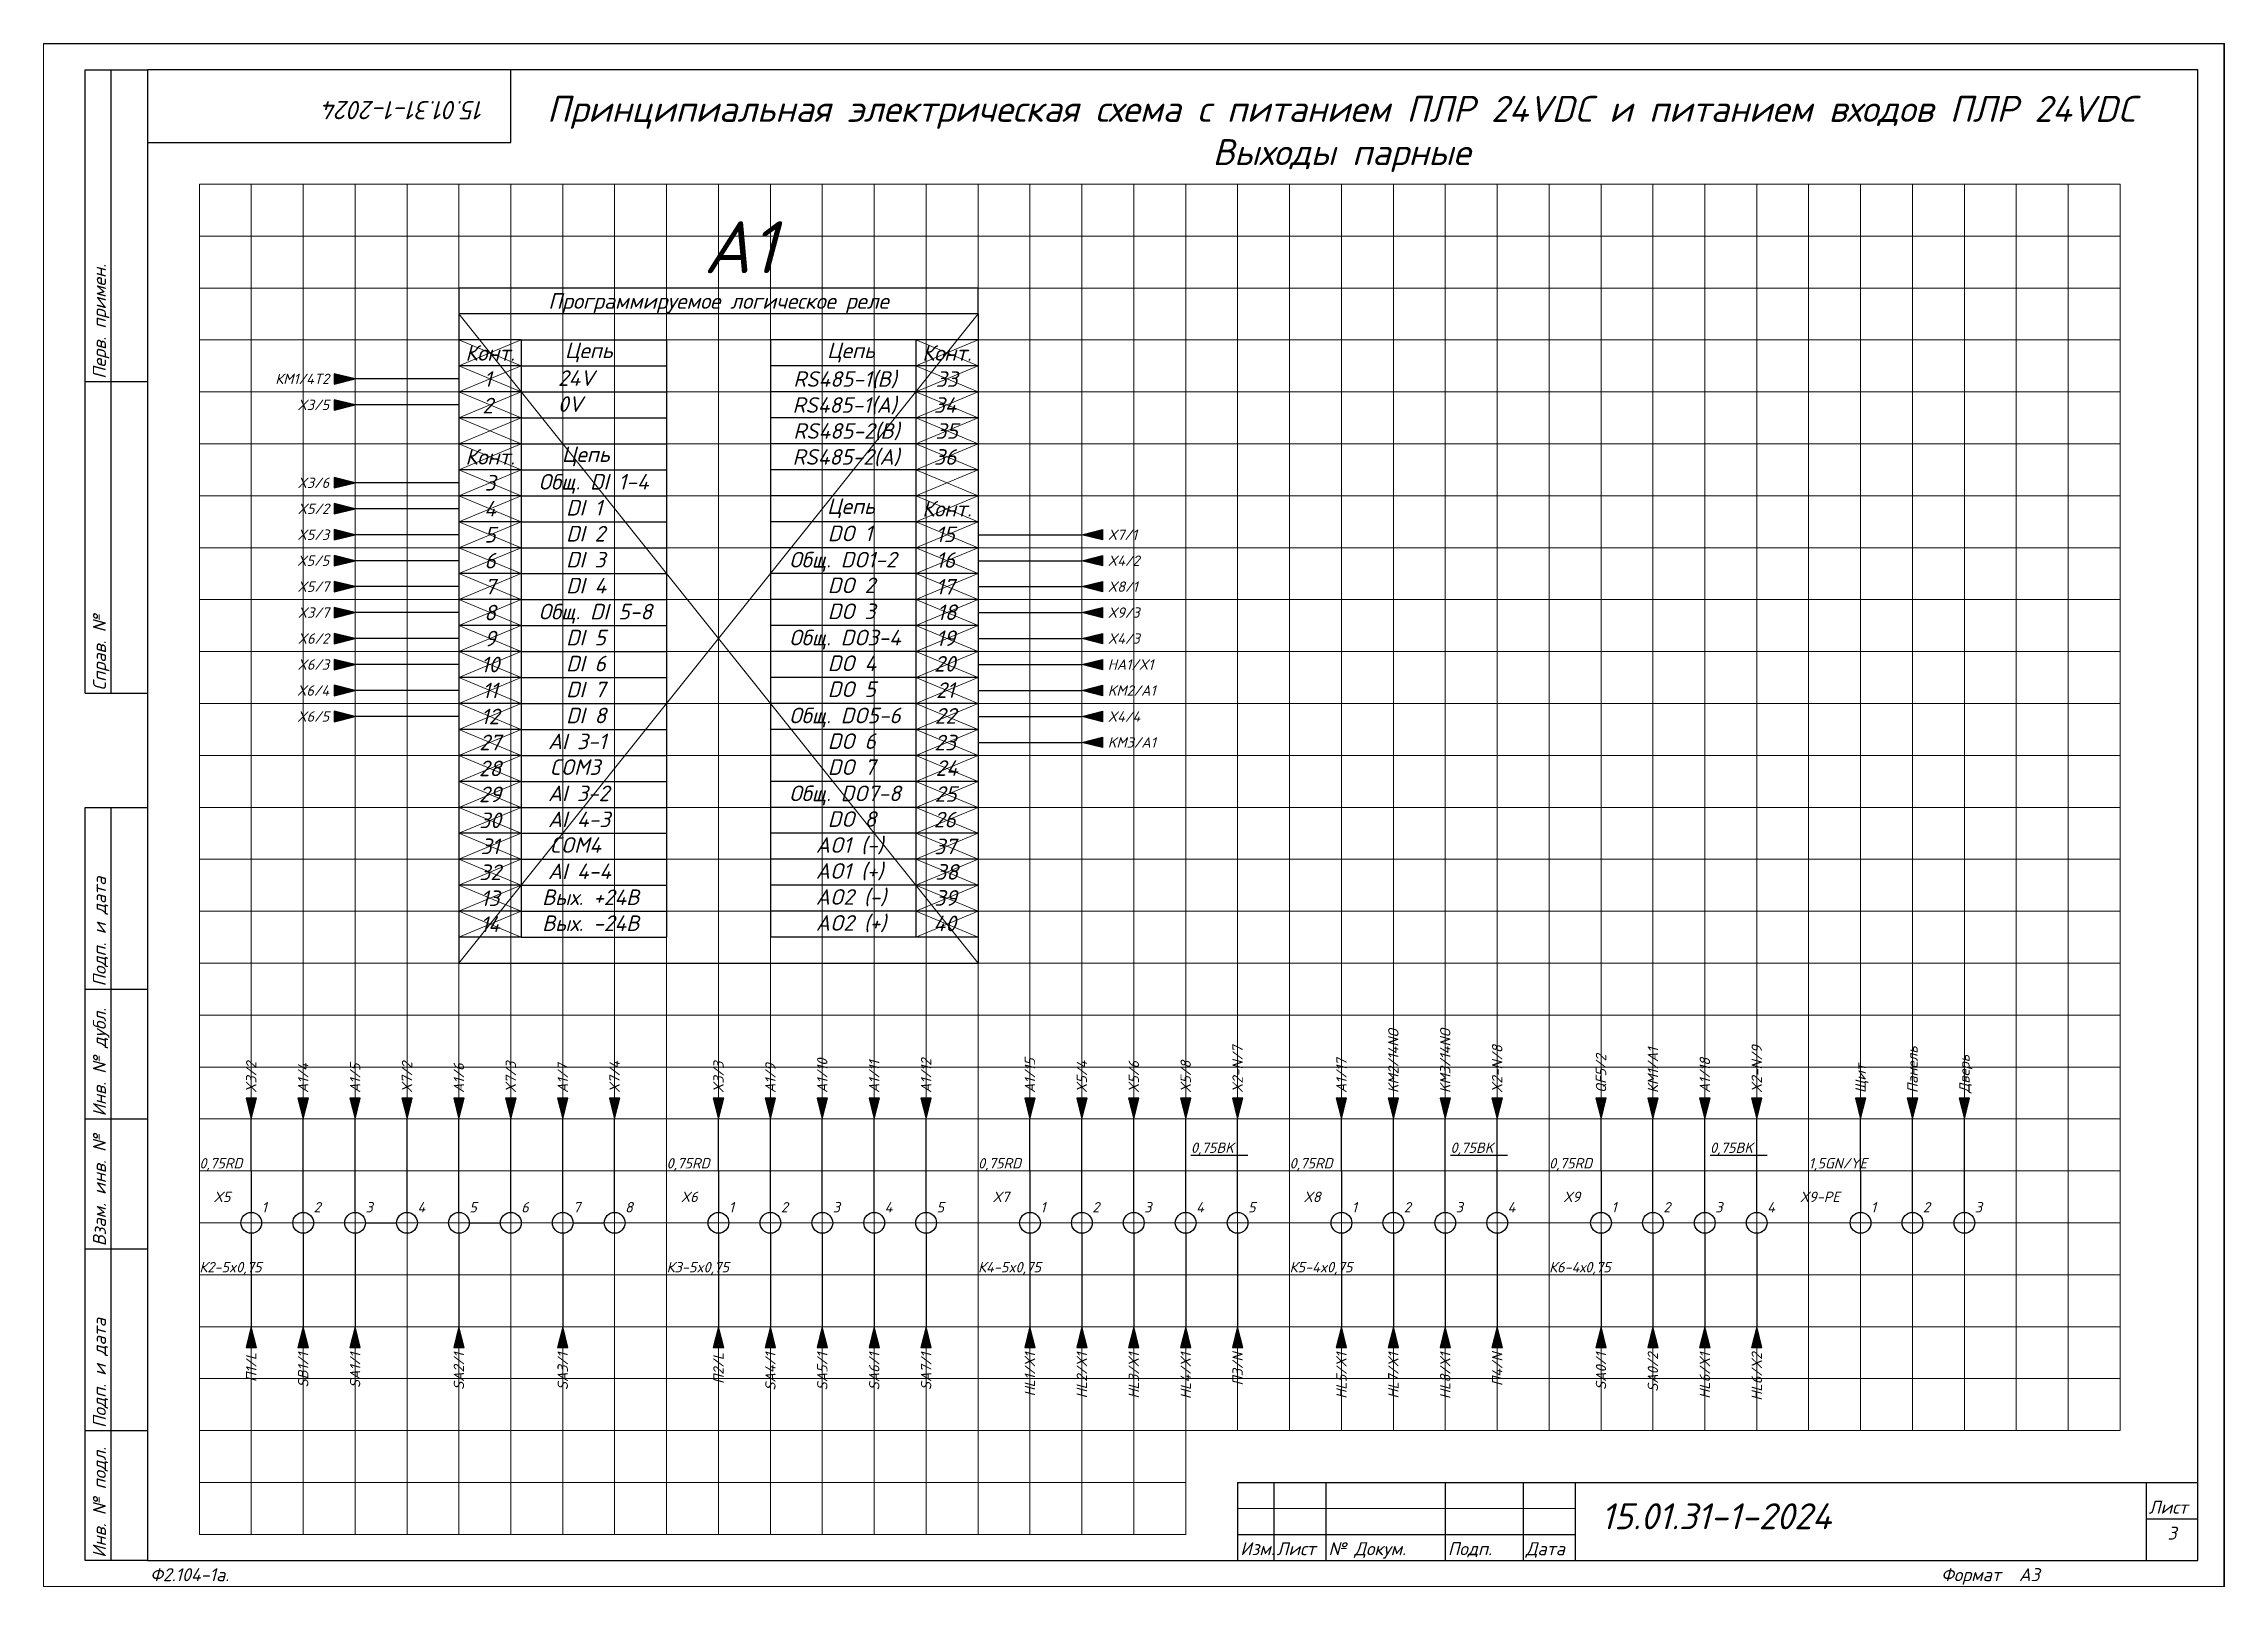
# Paper-space layout 'Эл3 (2)' of a CAD drawing. Header units: millimetres. Extents: x 0 to 420, y 0 to 297.
# The model-space entities are those that its viewports show. They can reach past a viewport. Long polylines and large blocks are cut down to what shows.
import ezdxf
from ezdxf.enums import TextEntityAlignment as Align

# ---------------------------------------------------------------- set-up
doc = ezdxf.new("R2010")
doc.units = ezdxf.units.MM
for name, color, linetype, lineweight in [('4', 4, 'Continuous', 15), ('Основная', 7, 'Continuous', 30), ('Тонкая для кабелей', 7, 'Continuous', 15)]:
    doc.layers.add(name, color=color, linetype=linetype, lineweight=lineweight)
doc.layers.add('Привязки', color=2, linetype='Continuous', lineweight=0, plot=False, transparency=0.8)
doc.layers.add('рамка', color=253, linetype='Continuous', lineweight=5, transparency=0.8)
doc.styles.add('текст', font='isocpeui.ttf')

psp = doc.layouts.new('Эл3 (2)')

msp = doc.modelspace()

# ---------------------------------------------------------------- texts
at = {"layer": 'Основная', "style": 'текст'}
for s, p in [('Конт.', (9346, 537.5)), ('Конт.', (9434, 537.5)), ('1', (9345.54847, 532.4887)), ('33', (9433.95783, 532.46551)), ('2', (9345.53427, 527.36458)), ('34', (9433.66161, 527.47244)), ('35', (9433.95783, 522.46551)), ('Конт.', (9346, 517.5)), ('36', (9433.66161, 517.47244)), ('3', (9346, 512.5)), ('4', (9346, 507.5)), ('Конт.', (9434, 507.5)), ('5', (9346, 502.5)), ('15', (9433.68645, 502.56927)), ('6', (9346, 497.5)), ('16', (9433.72003, 497.62104)), ('7', (9346, 492.5)), ('17', (9433.66523, 492.47244)), ('8', (9346, 487.5)), ('18', (9433.96145, 487.56927)), ('9', (9346, 482.5)), ('19', (9433.76145, 482.56927)), ('10', (9346, 477.5)), ('20', (9433.58801, 477.64161)), ('11', (9346, 472.5)), ('21', (9433.68645, 472.56927)), ('12', (9346, 467.5)), ('22', (9433.72003, 467.62104)), ('27', (9346, 462.5)), ('23', (9433.66523, 462.47244)), ('28', (9346, 457.5)), ('24', (9433.96145, 457.56927)), ('29', (9346, 452.5)), ('25', (9433.76145, 452.56927)), ('30', (9346, 447.5)), ('26', (9433.58801, 447.64161)), ('31', (9346, 442.5)), ('37', (9433.66523, 442.47244)), ('32', (9346, 437.5)), ('38', (9433.96145, 437.56927)), ('13', (9346, 432.5)), ('39', (9433.76145, 432.56927)), ('14', (9346, 427.5)), ('40', (9433.58801, 427.64161))]:
    msp.add_text(s, height=3, dxfattribs=at).set_placement(p, align=Align.MIDDLE_CENTER)
for s, p in [('Цепь', (9360.41481, 536.5)), ('Цепь', (9410.91878, 536.5)), ('24V', (9359.0625, 531.15317)), ('RS485-1(B)', (9404.41098, 530.97795)), ('0V', (9359.0625, 526.15317)), ('RS485-1(A)', (9404.26098, 525.97795)), ('RS485-2(B)', (9404.41098, 520.97795)), ('Цепь', (9359.82518, 516.5)), ('RS485-2(A)', (9404.26098, 515.97795)), ('Общ. DI 1-4', (9355.3665, 511.19201)), ('DI 1', (9360.64471, 506.19201)), ('Цепь', (9410.91878, 506.5)), ('DI 2', (9360.64471, 501.19201)), ('DO 1', (9411.04294, 501.25)), ('DI 3', (9360.64471, 496.19201)), ('Общ. DO1-2', (9403.6427, 496.19201)), ('DI 4', (9360.64471, 491.19201)), ('DO 2', (9411.04294, 491.25)), ('Общ. DI 5-8', (9355.3665, 486.19201)), ('DO 3', (9411.04294, 486.25)), ('DI 5', (9360.64471, 481.19201)), ('Общ. DO3-4', (9403.6427, 481.19201)), ('DI 6', (9360.64471, 476.19201)), ('DO 4', (9411.04294, 476.25)), ('DI 7', (9360.64471, 471.19201)), ('DO 5', (9411.04294, 471.25)), ('DI 8', (9360.64471, 466.19201)), ('Общ. DO5-6', (9403.6427, 466.19201)), ('AI 3-1', (9357.1615, 461.19201)), ('DO 6', (9411.04294, 461.25)), ('COM3', (9357.45772, 456.25)), ('DO 7', (9411.04294, 456.25)), ('AI 3-2', (9357.1615, 451.19201)), ('Общ. DO7-8', (9403.6427, 451.19201)), ('AI 4-3', (9357.1615, 446.19201)), ('DO 8', (9411.04294, 446.25)), ('COM4', (9357.45772, 441.25)), ('AO1 (-)', (9408.74911, 441.25)), ('AI 4-4', (9357.1615, 436.19201)), ('AO1 (+)', (9408.74911, 436.25)), ('Вых. +24В', (9356.02027, 431.19201)), ('AO2 (-)', (9408.74911, 431.25)), ('Вых. -24В', (9356.02027, 426.19201)), ('AO2 (+)', (9408.74911, 426.25))]:
    msp.add_text(s, height=3, dxfattribs=at).set_placement(p)
for s, width, heights, insert, char_height, attachment_point in [('Принципиальная электрическая схема с питанием ПЛР 24VDC и питанием входов ПЛР 24VDC\\PВыходы парные', 333.9398066, [15.99579], (9510.0001, 586.99998), 5, 2), ('Программируемое логическое реле', 84.2365764, [0], (9390, 549), 3, 2), ('КМ1/4T2', 10, [0], (9315, 532.5), 2, 6), ('X3/5', 10, [0], (9315, 527.5), 2, 6), ('X3/6', 10, [0], (9315, 512.5), 2, 6), ('X5/2', 10, [0], (9315, 507.5), 2, 6), ('X5/3', 10, [0], (9315, 502.5), 2, 6), ('X7/1', 10, [0], (9465, 502.5), 2, 4), ('X5/5', 10, [0], (9315, 497.5), 2, 6), ('X4/2', 10, [0], (9465, 497.5), 2, 4), ('X5/7', 10, [0], (9315, 492.5), 2, 6), ('X8/1', 10, [0], (9465, 492.5), 2, 4), ('X3/7', 10, [0], (9315, 487.5), 2, 6), ('X9/3', 10, [0], (9465, 487.5), 2, 4), ('X6/2', 10, [0], (9315, 482.5), 2, 6), ('X4/3', 10, [0], (9465, 482.5), 2, 4), ('X6/3', 10, [0], (9315, 477.5), 2, 6), ('HA1/X1', 10, [0], (9465, 477.5), 2, 4), ('X6/4', 10, [0], (9315, 472.5), 2, 6), ('KM2/A1', 10, [0], (9465, 472.5), 2, 4), ('X6/5', 10, [0], (9315, 467.5), 2, 6), ('X4/4', 10, [0], (9465, 467.5), 2, 4), ('KM3/A1', 10, [0], (9465, 462.5), 2, 4), ('X5', 10, [0], (9296, 374), 2, 9), ('1', 3, [0], (9302, 372), 2, 7), ('2', 3, [0], (9312, 372), 2, 7), ('3', 3, [0], (9322, 372), 2, 7), ('4', 3, [0], (9332, 372), 2, 7), ('5', 3, [0], (9342, 372), 2, 7), ('6', 3, [0], (9352, 372), 2, 7), ('7', 3, [0], (9362, 372), 2, 7), ('8', 3, [0], (9372, 372), 2, 7), ('X6', 10, [0], (9386, 374), 2, 9), ('1', 3, [0], (9392, 372), 2, 7), ('2', 3, [0], (9402, 372), 2, 7), ('3', 3, [0], (9412, 372), 2, 7), ('4', 3, [0], (9422, 372), 2, 7), ('5', 3, [0], (9432, 372), 2, 7), ('X7', 10, [2.17659], (9446, 374), 2, 9), ('1', 3, [0], (9452, 372), 2, 7), ('2', 3, [0], (9462, 372), 2, 7), ('3', 3, [0], (9472, 372), 2, 7), ('4', 3, [0], (9482, 372), 2, 7), ('5', 3, [0], (9492, 372), 2, 7), ('X8', 10, [2.17654], (9506, 374), 2, 9), ('1', 3, [0], (9512, 372), 2, 7), ('2', 3, [0], (9522, 372), 2, 7), ('3', 3, [0], (9532, 372), 2, 7), ('4', 3, [0], (9542, 372), 2, 7), ('X9', 10, [0], (9556, 374), 2, 9), ('1', 3, [0], (9562, 372), 2, 7), ('2', 3, [0], (9572, 372), 2, 7), ('3', 3, [0], (9582, 372), 2, 7), ('4', 3, [0], (9592, 372), 2, 7), ('X9-PE', 10, [0], (9606, 374), 2, 9), ('1', 3, [0], (9612, 372), 2, 7), ('2', 3, [0], (9622, 372), 2, 7), ('3', 3, [0], (9632, 372), 2, 7)]:
    msp.add_mtext_dynamic_manual_height_columns(s, width=width, gutter_width=200, heights=heights, dxfattribs=dict(at, insert=insert, char_height=char_height, attachment_point=attachment_point))
at = {"layer": 'Основная', "insert": (9394.13512, 557.85509), "char_height": 10, "width": 15.4855599, "attachment_point": 5, "style": 'текст'}
msp.add_mtext('А1', dxfattribs=at)
at = {"layer": 'Основная', "char_height": 2, "rotation": 90, "style": 'текст'}
for s, width, insert, attachment_point in [('KM2/14NO', 5.8793103, (9519, 395), 1), ('KM3/14NO', 5.8793103, (9529, 395), 1), ('X2-N/7', 5.8793103, (9489, 395), 1), ('X2-N/8', 5.8793103, (9539, 395), 1), ('КМ1/А1', 5.8793103, (9569, 395), 1), ('X2-N/9', 5.8793103, (9589, 395), 1), ('Панель', 5.8793103, (9619, 395), 1), ('X3/2', 5.8793103, (9299, 395), 1), ('A1/4', 5.8793103, (9309, 395), 1), ('A1/5', 5.8793103, (9319, 395), 1), ('X7/2', 5.8793103, (9329, 395), 1), ('A1/6', 5.8793103, (9339, 395), 1), ('X7/3', 5.8793103, (9349, 395), 1), ('A1/7', 5.8793103, (9359, 395), 1), ('X7/4', 5.8793103, (9369, 395), 1), ('X3/3', 5.8793103, (9389, 395), 1), ('A1/9', 5.8793103, (9399, 395), 1), ('A1/10', 5.8793103, (9409, 395), 1), ('A1/11', 5.8793103, (9419, 395), 1), ('A1/12', 5.8793103, (9429, 395), 1), ('A1/15', 5.8793103, (9449, 395), 1), ('X5/4', 5.8793103, (9459, 395), 1), ('X5/6', 5.8793103, (9469, 395), 1), ('X5/8', 5.8793103, (9479, 395), 1), ('A1/17', 5.8793103, (9509, 395), 1), ('QF5/2', 5.8793103, (9559, 395), 1), ('A1/18', 5.8793103, (9579, 395), 1), ('Щит', 5.8793103, (9609, 395), 1), ('Дверь', 5.8793103, (9629, 395), 1), ('П1/L', 5.8793103, (9301, 345), 9), ('SB1/1', 5.8793103, (9311, 345), 9), ('SA1/1', 5.8793103, (9321, 345), 9), ('SA2/1', 5.8793103, (9341, 345), 9), ('SA3/1', 5.8793103, (9361, 345), 9), ('П2/L', 5.8793103, (9391, 345), 9), ('SA4/1', 5.8793103, (9401, 345), 9), ('SA5/1', 5.8793103, (9411, 345), 9), ('SA6/1', 5.8793103, (9421, 345), 9), ('SA7/1', 5.8793103, (9431, 345), 9), ('HL1/X1', 7.9307531, (9451, 345), 9), ('HL2/X1', 5.8793103, (9461, 345), 9), ('HL3/X1', 5.8793103, (9471, 345), 9), ('HL4/X1', 5.8793103, (9481, 345), 9), ('\\pxt2;П3/N', 5.8793103, (9491, 345), 9), ('HL5/X1', 5.8793103, (9511, 345), 9), ('HL7/X1', 5.8793103, (9521, 345), 9), ('HL8/X1', 5.8793103, (9531, 345), 9), ('П4/N', 5.8793103, (9541, 345), 9), ('SA0/1', 5.8793103, (9561, 345), 9), ('SA0/2', 5.8793103, (9571, 345), 9), ('HL6/X1', 5.8793103, (9581, 345), 9), ('HL6/X2', 7.5063457, (9591, 345), 9)]:
    msp.add_mtext_dynamic_manual_height_columns(s, width=width, gutter_width=200, heights=[0], dxfattribs=dict(at, insert=insert, attachment_point=attachment_point))
at = {"layer": 'Тонкая для кабелей', "char_height": 2, "attachment_point": 7, "style": 'текст'}
for s, width, insert in [('0,75RD', 10, (9290, 380)), ('0,75RD', 10, (9380, 380)), ('0,75RD', 10, (9440, 380)), ('0,75BK', 10, (9481, 383)), ('0,75RD', 10, (9500, 380)), ('0,75BK', 10, (9531, 383)), ('0,75RD', 10, (9550, 380)), ('0,75BK', 10, (9581, 383)), ('1,5GN/YE', 10, (9600, 380)), ('К2-5x0,75', 10, (9290, 360)), ('К3-5x0,75', 10, (9380, 360)), ('К4-5x0,75', 10, (9440, 360)), ('К5-4x0,75', 10, (9500, 360)), ('К6-4х0,75', 15.2567603, (9550, 360))]:
    msp.add_mtext_dynamic_manual_height_columns(s, width=width, gutter_width=200, heights=[0], dxfattribs=dict(at, insert=insert))

# ---------------------------------------------------------------- blocks, each defined once
blk = doc.blocks.new('*U110')
for p, q in [((8, 232), (8, 292)), ((8, 292), (20, 292)), ((13, 232), (13, 292)), ((90, 292), (90, 292)), ((90, 292), (90, 292)), ((90, 278), (90, 292)), ((90, 292), (90, 292)), ((90, 292), (90, 292)), ((90, 292), (90, 292)), ((20, 278), (90, 278)), ((8, 232), (20, 232)), ((8, 172), (8, 232)), ((13, 172), (13, 232)), ((8, 172), (20, 172)), ((8, 115), (8, 150)), ((8, 150), (20, 150)), ((13, 115), (13, 150)), ((8, 90), (8, 115)), ((8, 115), (20, 115)), ((13, 90), (13, 115)), ((8, 65), (8, 90)), ((8, 90), (20, 90)), ((13, 65), (13, 90)), ((8, 30), (8, 65)), ((8, 65), (20, 65)), ((13, 30), (13, 65)), ((8, 5), (8, 30)), ((8, 30), (20, 30)), ((13, 5), (13, 30)), ((230, 20), (415, 20)), ((230, 20), (230, 5)), ((237, 20), (237, 5)), ((247, 20), (247, 5)), ((270, 20), (270, 5)), ((285, 20), (285, 5)), ((295, 20), (295, 5)), ((405, 20), (405, 5)), ((415, 20), (415, 20)), ((415, 20), (415, 20)), ((405, 13), (415, 13)), ((230, 10), (295, 10)), ((20, 5), (8, 5)), ((230, 5), (295, 5)), ((415, 5), (415, 5)), ((415, 5), (415, 5)), ((415, 5), (415, 5)), ((415, 5), (415, 5)), ((415, 5), (415, 5)), ((415, 5), (415, 5)), ((415, 5), (415, 5))]:
    blk.add_line(p, q)
blk.add_lwpolyline([(20, 5), (415, 5), (415, 292), (20, 292)], close=True)
at = {"layer": '4'}
for p, q in [((230, 15), (295, 15)), ((415, 5), (415, 5)), ((415, 5), (415, 5)), ((415, 5), (415, 5)), ((415, 5), (415, 5)), ((415, 5), (415, 5)), ((415, 5), (415, 5)), ((415, 5), (415, 5)), ((415, 5), (415, 5)), ((415, 5), (415, 5))]:
    blk.add_line(p, q, dxfattribs=at)
at = {"layer": 'Привязки'}
blk.add_lwpolyline([(0, 0), (420, 0), (420, 297), (0, 297)], close=True, dxfattribs=at)
at = {"layer": 'рамка'}
blk.add_lwpolyline([(0, 297), (420, 297), (420, 0), (0, 0)], close=True, dxfattribs=at)
at = {"style": 'текст'}
for s, p in [('Перв. примен.', (12, 232.5)), ('Справ. №', (12, 172.5)), ('Подп. и дата', (12, 115.5)), ('Инв. № дубл.', (12, 90.5)), ('Взам. инв. №', (12, 65.5)), ('Подп. и дата', (12, 30.5)), ('Инв. № подл.', (12, 5.5))]:
    blk.add_text(s, height=2.5, rotation=90, dxfattribs=at).set_placement(p)
for s, height, p in [('Лист', 2.5, (405.5, 14)), ('Изм.', 2.5, (230.5, 6)), ('Лист', 2.5, (237.5, 6)), ('№ Докум.', 2.5, (247.5, 6)), ('Подп.', 2.5, (270.5, 6)), ('Дата', 2.5, (285.5, 6)), ('Ф2.104-1.', 0.005, (20, 4.99)), ('Разраб.', 0.0000135, (415, 5)), ('Пров.', 0.0000135, (415, 5)), ('Т.контр.', 0.0000135, (415, 5)), ('Н.контр.', 0.0000135, (415, 5)), ('Утв.', 0.0000135, (415, 5)), ('Лит.', 0.0000135, (415, 5)), ('Масса', 0.0000135, (415, 5)), ('Масштаб', 0.0000135, (415, 5)), ('Листов', 0.0000135, (415, 5)), ('Ф2.104-1а.', 2.5, (20.5, 1)), ('Формат', 2.5, (365.5, 1)), ('А3', 2.5, (380.5, 1)), ('А4', 0.025, (419.61, 0.01)), ('А2', 0.00833, (419.87, 0)), ('А1', 0.00625, (419.9, 0)), ('А0', 0.005, (419.92, 0))]:
    blk.add_text(s, height=height, dxfattribs=at).set_placement(p)
for tag, p, height in [('12', (90, 292), 0.00000373), ('13', (90, 292), 0.00000373), ('27', (90, 292), 0.00000522), ('29', (105, 249), 3.5), ('ИЗМ2', (230.5, 16), 2.5), ('ЛИСТИЗМ2', (237.5, 16), 2.5), ('№ДОКУМИЗМ2', (247.5, 16), 2.5), ('28', (415, 20), 0.0000438), ('ИЗМ1', (230.5, 11), 2.5), ('ЛИСТИЗМ1', (237.5, 11), 2.5), ('№ДОКУМИЗМ1', (247.5, 11), 2.5), ('ПОДПИЗМ1', (270.5, 11), 2.5), ('ДАТАИЗМ1', (285.5, 11), 2.5), ('ДАТАНКОНТР', (285.5, 11), 2.5), ('ОБОЗНАЧЕНИЕ', (300, 11), 5), ('ДАТАУТВ', (285.5, 6), 2.5), ('РАЗРАБ', (415, 5), 0.0000135), ('ЛИСТОВ', (415, 5), 0.0000135), ('ПРОВ', (415, 5), 0.0000135), ('ТКОНТР', (415, 5), 0.0000135), ('НКОНТР', (415, 5), 0.0000135), ('УТВ', (415, 5), 0.0000135), ('10', (415, 5), 0.0000135), ('11', (415, 5), 0.0000135), ('ПОДПИЗМ2', (415, 5), 0.0000135), ('ДАТАИЗМ2', (415, 5), 0.0000135), ('ИЗМ3', (415, 5), 0.0000135), ('ЛИСТИЗМ3', (415, 5), 0.0000135), ('№ДОКУМИЗМ3', (415, 5), 0.0000135), ('ПОДПИЗМ3', (415, 5), 0.0000135), ('ДАТАИЗМ3', (415, 5), 0.0000135), ('ИЗМ4', (415, 5), 0.0000135), ('ЛИСТИЗМ4', (415, 5), 0.0000135), ('№ДОКУМИЗМ4', (415, 5), 0.0000135), ('ПОДПИЗМ4', (415, 5), 0.0000135), ('ДАТАИЗМ4', (415, 5), 0.0000135), ('ДАТАРАЗРАБ', (415, 5), 0.0000135), ('ДАТАПРОВ', (415, 5), 0.0000135), ('ДАТАТКОНТР', (415, 5), 0.0000135)]:
    blk.add_attdef(tag, p, '', height=height, dxfattribs=at)
for tag, p, height, rotation in [('ОБОЗНАЧЕНИЕ-ВЕРХ', (85, 286), 3.5, 180), ('ПРИМЕНЯЕМОСТЬ', (19, 232.5), 2.5, 90), ('СПРАВ№', (19, 172.5), 2.5, 90), ('ДАТАУЧЁТАДУБЛ', (19, 115.5), 2.5, 90), ('ИНВ№ДУБЛ', (19, 90.5), 2.5, 90), ('ВЗАМИНВ№', (19, 65.5), 2.5, 90), ('ДАТАУЧЁТА', (19, 30.5), 2.5, 90), ('ИНВ№ПОДЛ', (19, 5.5), 2.5, 90)]:
    blk.add_attdef(tag, p, '', height=height, rotation=rotation, dxfattribs=at)
blk.add_attdef('30', text='', height=5, dxfattribs=at).set_placement((355, 34), align=Align.MIDDLE)
for tag, height, p in [('ЛИСТ', 2.5, (410, 9)), ('НАИМЕНОВАНИЕ1', 0.000027, (415, 5)), ('НАИМЕНОВАНИЕ2', 0.0000189, (415, 5)), ('НАИМЕНОВАНИЕ3', 0.0000189, (415, 5)), ('НАИМЕНОВАНИЕ4', 0.0000135, (415, 5)), ('МАССА', 0.0000189, (415, 5)), ('МАСШТАБ', 0.0000189, (415, 5)), ('МАТЕРИАЛ1', 0.0000135, (415, 5)), ('МАТЕРИАЛ2', 0.0000135, (415, 5)), ('МАТЕРИАЛ3', 0.0000135, (415, 5)), ('ПРЕДПРИЯТИЕ1', 0.0000189, (415, 5)), ('ПРЕДПРИЯТИЕ2', 0.0000189, (415, 5)), ('ПРЕДПРИЯТИЕ3', 0.0000189, (415, 5))]:
    blk.add_attdef(tag, text='', height=height, dxfattribs=at).set_placement(p, align=Align.CENTER)
for tag in ['ЛИТЕРА', 'ЛИТЕРА2', 'ЛИТЕРА3']:
    blk.add_attdef(tag, text='', height=0.0000135, dxfattribs=at).set_placement((415, 5), align=Align.RIGHT)
for tag in ['ИНДЕКС', 'ИНДЕКС2', 'ИНДЕКС3']:
    blk.add_attdef(tag, text='', height=0.0000135, dxfattribs=at).set_placement((415, 5), align=Align.TOP_LEFT)

# ---------------------------------------------------------------- hatches: boundary and pattern name
at = {"layer": 'Основная'}
h = msp.add_hatch(color=256, dxfattribs=at)
h.dxf.hatch_style = 1
h.paths.add_polyline_path([(9320, 532.5), (9316, 533.5), (9316, 532.5)])
h.paths.add_polyline_path([(9320, 532.5), (9316, 532.5), (9316, 531.5)])
h = msp.add_hatch(color=256, dxfattribs=at)
h.dxf.hatch_style = 1
h.paths.add_polyline_path([(9320, 527.5), (9316, 528.5), (9316, 527.5)])
h.paths.add_polyline_path([(9320, 527.5), (9316, 527.5), (9316, 526.5)])
h = msp.add_hatch(color=256, dxfattribs=at)
h.dxf.hatch_style = 1
h.paths.add_polyline_path([(9320, 512.5), (9316, 513.5), (9316, 512.5)])
h.paths.add_polyline_path([(9320, 512.5), (9316, 512.5), (9316, 511.5)])
h = msp.add_hatch(color=256, dxfattribs=at)
h.dxf.hatch_style = 1
h.paths.add_polyline_path([(9320, 507.5), (9316, 508.5), (9316, 507.5)])
h.paths.add_polyline_path([(9320, 507.5), (9316, 507.5), (9316, 506.5)])
h = msp.add_hatch(color=256, dxfattribs=at)
h.dxf.hatch_style = 1
h.paths.add_polyline_path([(9320, 502.5), (9316, 503.5), (9316, 502.5)])
h.paths.add_polyline_path([(9320, 502.5), (9316, 502.5), (9316, 501.5)])
h = msp.add_hatch(color=256, dxfattribs=at)
h.dxf.hatch_style = 1
h.paths.add_polyline_path([(9460, 502.5), (9464, 503.5), (9464, 502.5)])
h.paths.add_polyline_path([(9460, 502.5), (9464, 502.5), (9464, 501.5)])
h = msp.add_hatch(color=256, dxfattribs=at)
h.dxf.hatch_style = 1
h.paths.add_polyline_path([(9320, 497.5), (9316, 498.5), (9316, 497.5)])
h.paths.add_polyline_path([(9320, 497.5), (9316, 497.5), (9316, 496.5)])
h = msp.add_hatch(color=256, dxfattribs=at)
h.dxf.hatch_style = 1
h.paths.add_polyline_path([(9460, 497.5), (9464, 498.5), (9464, 497.5)])
h.paths.add_polyline_path([(9460, 497.5), (9464, 497.5), (9464, 496.5)])
h = msp.add_hatch(color=256, dxfattribs=at)
h.dxf.hatch_style = 1
h.paths.add_polyline_path([(9320, 492.5), (9316, 493.5), (9316, 492.5)])
h.paths.add_polyline_path([(9320, 492.5), (9316, 492.5), (9316, 491.5)])
h = msp.add_hatch(color=256, dxfattribs=at)
h.dxf.hatch_style = 1
h.paths.add_polyline_path([(9460, 492.5), (9464, 493.5), (9464, 492.5)])
h.paths.add_polyline_path([(9460, 492.5), (9464, 492.5), (9464, 491.5)])
h = msp.add_hatch(color=256, dxfattribs=at)
h.dxf.hatch_style = 1
h.paths.add_polyline_path([(9320, 487.5), (9316, 488.5), (9316, 487.5)])
h.paths.add_polyline_path([(9320, 487.5), (9316, 487.5), (9316, 486.5)])
h = msp.add_hatch(color=256, dxfattribs=at)
h.dxf.hatch_style = 1
h.paths.add_polyline_path([(9460, 487.5), (9464, 488.5), (9464, 487.5)])
h.paths.add_polyline_path([(9460, 487.5), (9464, 487.5), (9464, 486.5)])
h = msp.add_hatch(color=256, dxfattribs=at)
h.dxf.hatch_style = 1
h.paths.add_polyline_path([(9320, 482.5), (9316, 483.5), (9316, 482.5)])
h.paths.add_polyline_path([(9320, 482.5), (9316, 482.5), (9316, 481.5)])
h = msp.add_hatch(color=256, dxfattribs=at)
h.dxf.hatch_style = 1
h.paths.add_polyline_path([(9460, 482.5), (9464, 483.5), (9464, 482.5)])
h.paths.add_polyline_path([(9460, 482.5), (9464, 482.5), (9464, 481.5)])
h = msp.add_hatch(color=256, dxfattribs=at)
h.dxf.hatch_style = 1
h.paths.add_polyline_path([(9320, 477.5), (9316, 478.5), (9316, 477.5)])
h.paths.add_polyline_path([(9320, 477.5), (9316, 477.5), (9316, 476.5)])
h = msp.add_hatch(color=256, dxfattribs=at)
h.dxf.hatch_style = 1
h.paths.add_polyline_path([(9460, 477.5), (9464, 478.5), (9464, 477.5)])
h.paths.add_polyline_path([(9460, 477.5), (9464, 477.5), (9464, 476.5)])
h = msp.add_hatch(color=256, dxfattribs=at)
h.dxf.hatch_style = 1
h.paths.add_polyline_path([(9320, 472.5), (9316, 473.5), (9316, 472.5)])
h.paths.add_polyline_path([(9320, 472.5), (9316, 472.5), (9316, 471.5)])
h = msp.add_hatch(color=256, dxfattribs=at)
h.dxf.hatch_style = 1
h.paths.add_polyline_path([(9460, 472.5), (9464, 473.5), (9464, 472.5)])
h.paths.add_polyline_path([(9460, 472.5), (9464, 472.5), (9464, 471.5)])
h = msp.add_hatch(color=256, dxfattribs=at)
h.dxf.hatch_style = 1
h.paths.add_polyline_path([(9320, 467.5), (9316, 468.5), (9316, 467.5)])
h.paths.add_polyline_path([(9320, 467.5), (9316, 467.5), (9316, 466.5)])
h = msp.add_hatch(color=256, dxfattribs=at)
h.dxf.hatch_style = 1
h.paths.add_polyline_path([(9460, 467.5), (9464, 468.5), (9464, 467.5)])
h.paths.add_polyline_path([(9460, 467.5), (9464, 467.5), (9464, 466.5)])
h = msp.add_hatch(color=256, dxfattribs=at)
h.dxf.hatch_style = 1
h.paths.add_polyline_path([(9460, 462.5), (9464, 463.5), (9464, 462.5)])
h.paths.add_polyline_path([(9460, 462.5), (9464, 462.5), (9464, 461.5)])
h = msp.add_hatch(color=256, dxfattribs=at)
h.dxf.hatch_style = 1
h.paths.add_polyline_path([(9300, 390), (9301, 394), (9300, 394)])
h.paths.add_polyline_path([(9300, 390), (9300, 394), (9299, 394)])
h = msp.add_hatch(color=256, dxfattribs=at)
h.dxf.hatch_style = 1
h.paths.add_polyline_path([(9310, 390), (9311, 394), (9310, 394)])
h.paths.add_polyline_path([(9310, 390), (9310, 394), (9309, 394)])
h = msp.add_hatch(color=256, dxfattribs=at)
h.dxf.hatch_style = 1
h.paths.add_polyline_path([(9320, 390), (9321, 394), (9320, 394)])
h.paths.add_polyline_path([(9320, 390), (9320, 394), (9319, 394)])
h = msp.add_hatch(color=256, dxfattribs=at)
h.dxf.hatch_style = 1
h.paths.add_polyline_path([(9330, 390), (9331, 394), (9330, 394)])
h.paths.add_polyline_path([(9330, 390), (9330, 394), (9329, 394)])
h = msp.add_hatch(color=256, dxfattribs=at)
h.dxf.hatch_style = 1
h.paths.add_polyline_path([(9340, 390), (9341, 394), (9340, 394)])
h.paths.add_polyline_path([(9340, 390), (9340, 394), (9339, 394)])
h = msp.add_hatch(color=256, dxfattribs=at)
h.dxf.hatch_style = 1
h.paths.add_polyline_path([(9350, 390), (9351, 394), (9350, 394)])
h.paths.add_polyline_path([(9350, 390), (9350, 394), (9349, 394)])
h = msp.add_hatch(color=256, dxfattribs=at)
h.dxf.hatch_style = 1
h.paths.add_polyline_path([(9360, 390), (9361, 394), (9360, 394)])
h.paths.add_polyline_path([(9360, 390), (9360, 394), (9359, 394)])
h = msp.add_hatch(color=256, dxfattribs=at)
h.dxf.hatch_style = 1
h.paths.add_polyline_path([(9370, 390), (9371, 394), (9370, 394)])
h.paths.add_polyline_path([(9370, 390), (9370, 394), (9369, 394)])
h = msp.add_hatch(color=256, dxfattribs=at)
h.dxf.hatch_style = 1
h.paths.add_polyline_path([(9390, 390), (9391, 394), (9390, 394)])
h.paths.add_polyline_path([(9390, 390), (9390, 394), (9389, 394)])
h = msp.add_hatch(color=256, dxfattribs=at)
h.dxf.hatch_style = 1
h.paths.add_polyline_path([(9400, 390), (9401, 394), (9400, 394)])
h.paths.add_polyline_path([(9400, 390), (9400, 394), (9399, 394)])
h = msp.add_hatch(color=256, dxfattribs=at)
h.dxf.hatch_style = 1
h.paths.add_polyline_path([(9410, 390), (9411, 394), (9410, 394)])
h.paths.add_polyline_path([(9410, 390), (9410, 394), (9409, 394)])
h = msp.add_hatch(color=256, dxfattribs=at)
h.dxf.hatch_style = 1
h.paths.add_polyline_path([(9420, 390), (9421, 394), (9420, 394)])
h.paths.add_polyline_path([(9420, 390), (9420, 394), (9419, 394)])
h = msp.add_hatch(color=256, dxfattribs=at)
h.dxf.hatch_style = 1
h.paths.add_polyline_path([(9430, 390), (9431, 394), (9430, 394)])
h.paths.add_polyline_path([(9430, 390), (9430, 394), (9429, 394)])
h = msp.add_hatch(color=256, dxfattribs=at)
h.dxf.hatch_style = 1
h.paths.add_polyline_path([(9450, 390), (9451, 394), (9450, 394)])
h.paths.add_polyline_path([(9450, 390), (9450, 394), (9449, 394)])
h = msp.add_hatch(color=256, dxfattribs=at)
h.dxf.hatch_style = 1
h.paths.add_polyline_path([(9460, 390), (9461, 394), (9460, 394)])
h.paths.add_polyline_path([(9460, 390), (9460, 394), (9459, 394)])
h = msp.add_hatch(color=256, dxfattribs=at)
h.dxf.hatch_style = 1
h.paths.add_polyline_path([(9470, 390), (9471, 394), (9470, 394)])
h.paths.add_polyline_path([(9470, 390), (9470, 394), (9469, 394)])
h = msp.add_hatch(color=256, dxfattribs=at)
h.dxf.hatch_style = 1
h.paths.add_polyline_path([(9480, 390), (9481, 394), (9480, 394)])
h.paths.add_polyline_path([(9480, 390), (9480, 394), (9479, 394)])
h = msp.add_hatch(color=256, dxfattribs=at)
h.dxf.hatch_style = 1
h.paths.add_polyline_path([(9490, 390), (9491, 394), (9490, 394)])
h.paths.add_polyline_path([(9490, 390), (9490, 394), (9489, 394)])
h = msp.add_hatch(color=256, dxfattribs=at)
h.dxf.hatch_style = 1
h.paths.add_polyline_path([(9510, 390), (9511, 394), (9510, 394)])
h.paths.add_polyline_path([(9510, 390), (9510, 394), (9509, 394)])
h = msp.add_hatch(color=256, dxfattribs=at)
h.dxf.hatch_style = 1
h.paths.add_polyline_path([(9520, 390), (9521, 394), (9520, 394)])
h.paths.add_polyline_path([(9520, 390), (9520, 394), (9519, 394)])
h = msp.add_hatch(color=256, dxfattribs=at)
h.dxf.hatch_style = 1
h.paths.add_polyline_path([(9530, 390), (9531, 394), (9530, 394)])
h.paths.add_polyline_path([(9530, 390), (9530, 394), (9529, 394)])
h = msp.add_hatch(color=256, dxfattribs=at)
h.dxf.hatch_style = 1
h.paths.add_polyline_path([(9540, 390), (9541, 394), (9540, 394)])
h.paths.add_polyline_path([(9540, 390), (9540, 394), (9539, 394)])
h = msp.add_hatch(color=256, dxfattribs=at)
h.dxf.hatch_style = 1
h.paths.add_polyline_path([(9560, 390), (9561, 394), (9560, 394)])
h.paths.add_polyline_path([(9560, 390), (9560, 394), (9559, 394)])
h = msp.add_hatch(color=256, dxfattribs=at)
h.dxf.hatch_style = 1
h.paths.add_polyline_path([(9570, 390), (9571, 394), (9570, 394)])
h.paths.add_polyline_path([(9570, 390), (9570, 394), (9569, 394)])
h = msp.add_hatch(color=256, dxfattribs=at)
h.dxf.hatch_style = 1
h.paths.add_polyline_path([(9580, 390), (9581, 394), (9580, 394)])
h.paths.add_polyline_path([(9580, 390), (9580, 394), (9579, 394)])
h = msp.add_hatch(color=256, dxfattribs=at)
h.dxf.hatch_style = 1
h.paths.add_polyline_path([(9590, 390), (9591, 394), (9590, 394)])
h.paths.add_polyline_path([(9590, 390), (9590, 394), (9589, 394)])
h = msp.add_hatch(color=256, dxfattribs=at)
h.dxf.hatch_style = 1
h.paths.add_polyline_path([(9610, 390), (9611, 394), (9610, 394)])
h.paths.add_polyline_path([(9610, 390), (9610, 394), (9609, 394)])
h = msp.add_hatch(color=256, dxfattribs=at)
h.dxf.hatch_style = 1
h.paths.add_polyline_path([(9620, 390), (9621, 394), (9620, 394)])
h.paths.add_polyline_path([(9620, 390), (9620, 394), (9619, 394)])
h = msp.add_hatch(color=256, dxfattribs=at)
h.dxf.hatch_style = 1
h.paths.add_polyline_path([(9630, 390), (9631, 394), (9630, 394)])
h.paths.add_polyline_path([(9630, 390), (9630, 394), (9629, 394)])
h = msp.add_hatch(color=256, dxfattribs=at)
h.dxf.hatch_style = 1
h.paths.add_polyline_path([(9300, 350), (9299, 346), (9300, 346)])
h.paths.add_polyline_path([(9300, 350), (9300, 346), (9301, 346)])
h = msp.add_hatch(color=256, dxfattribs=at)
h.dxf.hatch_style = 1
h.paths.add_polyline_path([(9310, 350), (9309, 346), (9310, 346)])
h.paths.add_polyline_path([(9310, 350), (9310, 346), (9311, 346)])
h = msp.add_hatch(color=256, dxfattribs=at)
h.dxf.hatch_style = 1
h.paths.add_polyline_path([(9320, 350), (9319, 346), (9320, 346)])
h.paths.add_polyline_path([(9320, 350), (9320, 346), (9321, 346)])
h = msp.add_hatch(color=256, dxfattribs=at)
h.dxf.hatch_style = 1
h.paths.add_polyline_path([(9340, 350), (9339, 346), (9340, 346)])
h.paths.add_polyline_path([(9340, 350), (9340, 346), (9341, 346)])
h = msp.add_hatch(color=256, dxfattribs=at)
h.dxf.hatch_style = 1
h.paths.add_polyline_path([(9360, 350), (9359, 346), (9360, 346)])
h.paths.add_polyline_path([(9360, 350), (9360, 346), (9361, 346)])
h = msp.add_hatch(color=256, dxfattribs=at)
h.dxf.hatch_style = 1
h.paths.add_polyline_path([(9390, 350), (9389, 346), (9390, 346)])
h.paths.add_polyline_path([(9390, 350), (9390, 346), (9391, 346)])
h = msp.add_hatch(color=256, dxfattribs=at)
h.dxf.hatch_style = 1
h.paths.add_polyline_path([(9400, 350), (9399, 346), (9400, 346)])
h.paths.add_polyline_path([(9400, 350), (9400, 346), (9401, 346)])
h = msp.add_hatch(color=256, dxfattribs=at)
h.dxf.hatch_style = 1
h.paths.add_polyline_path([(9410, 350), (9409, 346), (9410, 346)])
h.paths.add_polyline_path([(9410, 350), (9410, 346), (9411, 346)])
h = msp.add_hatch(color=256, dxfattribs=at)
h.dxf.hatch_style = 1
h.paths.add_polyline_path([(9420, 350), (9419, 346), (9420, 346)])
h.paths.add_polyline_path([(9420, 350), (9420, 346), (9421, 346)])
h = msp.add_hatch(color=256, dxfattribs=at)
h.dxf.hatch_style = 1
h.paths.add_polyline_path([(9430, 350), (9429, 346), (9430, 346)])
h.paths.add_polyline_path([(9430, 350), (9430, 346), (9431, 346)])
h = msp.add_hatch(color=256, dxfattribs=at)
h.dxf.hatch_style = 1
h.paths.add_polyline_path([(9450, 350), (9449, 346), (9450, 346)])
h.paths.add_polyline_path([(9450, 350), (9450, 346), (9451, 346)])
h = msp.add_hatch(color=256, dxfattribs=at)
h.dxf.hatch_style = 1
h.paths.add_polyline_path([(9460, 350), (9459, 346), (9460, 346)])
h.paths.add_polyline_path([(9460, 350), (9460, 346), (9461, 346)])
h = msp.add_hatch(color=256, dxfattribs=at)
h.dxf.hatch_style = 1
h.paths.add_polyline_path([(9470, 350), (9469, 346), (9470, 346)])
h.paths.add_polyline_path([(9470, 350), (9470, 346), (9471, 346)])
h = msp.add_hatch(color=256, dxfattribs=at)
h.dxf.hatch_style = 1
h.paths.add_polyline_path([(9480, 350), (9479, 346), (9480, 346)])
h.paths.add_polyline_path([(9480, 350), (9480, 346), (9481, 346)])
h = msp.add_hatch(color=256, dxfattribs=at)
h.dxf.hatch_style = 1
h.paths.add_polyline_path([(9490, 350), (9489, 346), (9490, 346)])
h.paths.add_polyline_path([(9490, 350), (9490, 346), (9491, 346)])
h = msp.add_hatch(color=256, dxfattribs=at)
h.dxf.hatch_style = 1
h.paths.add_polyline_path([(9510, 350), (9509, 346), (9510, 346)])
h.paths.add_polyline_path([(9510, 350), (9510, 346), (9511, 346)])
h = msp.add_hatch(color=256, dxfattribs=at)
h.dxf.hatch_style = 1
h.paths.add_polyline_path([(9520, 350), (9519, 346), (9520, 346)])
h.paths.add_polyline_path([(9520, 350), (9520, 346), (9521, 346)])
h = msp.add_hatch(color=256, dxfattribs=at)
h.dxf.hatch_style = 1
h.paths.add_polyline_path([(9530, 350), (9529, 346), (9530, 346)])
h.paths.add_polyline_path([(9530, 350), (9530, 346), (9531, 346)])
h = msp.add_hatch(color=256, dxfattribs=at)
h.dxf.hatch_style = 1
h.paths.add_polyline_path([(9540, 350), (9539, 346), (9540, 346)])
h.paths.add_polyline_path([(9540, 350), (9540, 346), (9541, 346)])
h = msp.add_hatch(color=256, dxfattribs=at)
h.dxf.hatch_style = 1
h.paths.add_polyline_path([(9560, 350), (9559, 346), (9560, 346)])
h.paths.add_polyline_path([(9560, 350), (9560, 346), (9561, 346)])
h = msp.add_hatch(color=256, dxfattribs=at)
h.dxf.hatch_style = 1
h.paths.add_polyline_path([(9570, 350), (9569, 346), (9570, 346)])
h.paths.add_polyline_path([(9570, 350), (9570, 346), (9571, 346)])
h = msp.add_hatch(color=256, dxfattribs=at)
h.dxf.hatch_style = 1
h.paths.add_polyline_path([(9580, 350), (9579, 346), (9580, 346)])
h.paths.add_polyline_path([(9580, 350), (9580, 346), (9581, 346)])
h = msp.add_hatch(color=256, dxfattribs=at)
h.dxf.hatch_style = 1
h.paths.add_polyline_path([(9590, 350), (9589, 346), (9590, 346)])
h.paths.add_polyline_path([(9590, 350), (9590, 346), (9591, 346)])

# ---------------------------------------------------------------- linework, layer by layer
at = {"layer": 'Основная', "ltscale": 100}
msp.add_line((9440, 550), (9340, 550), dxfattribs=at)
at = {"layer": 'Основная'}
for p, q in [((9340, 550), (9340, 545)), ((9440, 545), (9440, 550)), ((9340, 545), (9340, 540)), ((9440, 545), (9440, 540)), ((9340, 540), (9340, 535)), ((9352, 540), (9352, 535)), ((9352, 540), (9380, 540)), ((9380, 540), (9380, 425)), ((9400, 540), (9400, 425)), ((9428, 540), (9400, 540)), ((9428, 540), (9428, 535)), ((9440, 540), (9440, 535)), ((9340, 535), (9340, 530)), ((9352, 535), (9352, 530)), ((9352, 535), (9380, 535)), ((9428, 535), (9400, 535)), ((9428, 535), (9428, 530)), ((9440, 535), (9440, 530)), ((9320, 532.5), (9316, 533.5)), ((9316, 533.5), (9316, 531.5)), ((9316, 531.5), (9320, 532.5)), ((9340, 532.5), (9320, 532.5)), ((9340, 530), (9340, 525)), ((9352, 530), (9352, 525)), ((9352, 530), (9380, 530)), ((9428, 530), (9400, 530)), ((9428, 530), (9428, 525)), ((9440, 530), (9440, 525)), ((9320, 527.5), (9316, 528.5)), ((9316, 528.5), (9316, 526.5)), ((9316, 526.5), (9320, 527.5)), ((9340, 527.5), (9320, 527.5)), ((9340, 525), (9340, 520)), ((9352, 525), (9352, 520)), ((9352, 525), (9380, 525)), ((9428, 525), (9400, 525)), ((9428, 525), (9428, 520)), ((9440, 525), (9440, 520)), ((9340, 520), (9340, 515)), ((9352, 520), (9352, 515)), ((9352, 520), (9380, 520)), ((9428, 520), (9400, 520)), ((9428, 520), (9428, 515)), ((9440, 520), (9440, 515)), ((9320, 512.5), (9316, 513.5)), ((9316, 513.5), (9316, 511.5)), ((9340, 515), (9340, 510)), ((9352, 515), (9352, 510)), ((9352, 515), (9380, 515)), ((9428, 515), (9400, 515)), ((9428, 515), (9428, 510)), ((9440, 515), (9440, 510)), ((9316, 511.5), (9320, 512.5)), ((9320, 507.5), (9316, 508.5)), ((9316, 508.5), (9316, 506.5)), ((9340, 512.5), (9320, 512.5)), ((9340, 510), (9340, 505)), ((9352, 510), (9352, 505)), ((9352, 510), (9380, 510)), ((9428, 510), (9400, 510)), ((9428, 510), (9428, 505)), ((9440, 510), (9440, 505)), ((9316, 506.5), (9320, 507.5)), ((9340, 507.5), (9320, 507.5)), ((9340, 505), (9340, 500)), ((9352, 505), (9352, 500)), ((9352, 505), (9380, 505)), ((9428, 505), (9400, 505)), ((9428, 505), (9428, 500)), ((9440, 505), (9440, 500)), ((9320, 502.5), (9316, 503.5)), ((9316, 503.5), (9316, 501.5)), ((9316, 501.5), (9320, 502.5)), ((9340, 502.5), (9320, 502.5)), ((9340, 500), (9340, 495)), ((9352, 500), (9352, 495)), ((9352, 500), (9380, 500)), ((9428, 500), (9400, 500)), ((9428, 500), (9428, 495)), ((9440, 502.5), (9460, 502.5)), ((9440, 500), (9440, 495)), ((9460, 502.5), (9464, 503.5)), ((9464, 501.5), (9460, 502.5)), ((9464, 503.5), (9464, 501.5)), ((9320, 497.5), (9316, 498.5)), ((9316, 498.5), (9316, 496.5)), ((9316, 496.5), (9320, 497.5)), ((9340, 497.5), (9320, 497.5)), ((9440, 497.5), (9460, 497.5)), ((9460, 497.5), (9464, 498.5)), ((9464, 496.5), (9460, 497.5)), ((9464, 498.5), (9464, 496.5)), ((9320, 492.5), (9316, 493.5)), ((9316, 493.5), (9316, 491.5)), ((9316, 491.5), (9320, 492.5)), ((9340, 492.5), (9320, 492.5)), ((9340, 495), (9340, 490)), ((9352, 495), (9352, 490)), ((9352, 495), (9380, 495)), ((9428, 495), (9400, 495)), ((9428, 495), (9428, 490)), ((9440, 495), (9440, 490)), ((9440, 492.5), (9460, 492.5)), ((9460, 492.5), (9464, 493.5)), ((9464, 491.5), (9460, 492.5)), ((9464, 493.5), (9464, 491.5)), ((9320, 487.5), (9316, 488.5)), ((9316, 488.5), (9316, 486.5)), ((9316, 486.5), (9320, 487.5)), ((9340, 487.5), (9320, 487.5)), ((9340, 490), (9340, 485)), ((9352, 490), (9352, 485)), ((9352, 490), (9380, 490)), ((9428, 490), (9400, 490)), ((9428, 490), (9428, 485)), ((9440, 490), (9440, 485)), ((9440, 487.5), (9460, 487.5)), ((9460, 487.5), (9464, 488.5)), ((9464, 486.5), (9460, 487.5)), ((9464, 488.5), (9464, 486.5)), ((9320, 482.5), (9316, 483.5)), ((9316, 483.5), (9316, 481.5)), ((9340, 485), (9340, 480)), ((9352, 485), (9352, 480)), ((9352, 485), (9380, 485)), ((9428, 485), (9400, 485)), ((9428, 485), (9428, 480)), ((9440, 485), (9440, 480)), ((9460, 482.5), (9464, 483.5)), ((9464, 483.5), (9464, 481.5)), ((9316, 481.5), (9320, 482.5)), ((9340, 482.5), (9320, 482.5)), ((9340, 480), (9340, 475)), ((9352, 480), (9352, 475)), ((9352, 480), (9380, 480)), ((9428, 480), (9400, 480)), ((9428, 480), (9428, 475)), ((9440, 482.5), (9460, 482.5)), ((9440, 480), (9440, 475)), ((9464, 481.5), (9460, 482.5)), ((9320, 477.5), (9316, 478.5)), ((9316, 478.5), (9316, 476.5)), ((9316, 476.5), (9320, 477.5)), ((9340, 477.5), (9320, 477.5)), ((9340, 475), (9340, 470)), ((9352, 475), (9352, 470)), ((9352, 475), (9380, 475)), ((9428, 475), (9400, 475)), ((9428, 475), (9428, 470)), ((9440, 477.5), (9460, 477.5)), ((9440, 475), (9440, 470)), ((9460, 477.5), (9464, 478.5)), ((9464, 476.5), (9460, 477.5)), ((9464, 478.5), (9464, 476.5)), ((9320, 472.5), (9316, 473.5)), ((9316, 473.5), (9316, 471.5)), ((9316, 471.5), (9320, 472.5)), ((9340, 472.5), (9320, 472.5)), ((9440, 472.5), (9460, 472.5)), ((9460, 472.5), (9464, 473.5)), ((9464, 471.5), (9460, 472.5)), ((9464, 473.5), (9464, 471.5)), ((9320, 467.5), (9316, 468.5)), ((9316, 468.5), (9316, 466.5)), ((9316, 466.5), (9320, 467.5)), ((9340, 467.5), (9320, 467.5)), ((9340, 470), (9340, 465)), ((9352, 470), (9352, 465)), ((9352, 470), (9380, 470)), ((9428, 470), (9400, 470)), ((9428, 470), (9428, 465)), ((9440, 470), (9440, 465)), ((9440, 467.5), (9460, 467.5)), ((9460, 467.5), (9464, 468.5)), ((9464, 466.5), (9460, 467.5)), ((9464, 468.5), (9464, 466.5)), ((9340, 465), (9340, 460)), ((9352, 465), (9352, 460)), ((9352, 465), (9380, 465)), ((9428, 465), (9400, 465)), ((9428, 465), (9428, 460)), ((9440, 465), (9440, 460)), ((9440, 462.5), (9460, 462.5)), ((9460, 462.5), (9464, 463.5)), ((9464, 461.5), (9460, 462.5)), ((9464, 463.5), (9464, 461.5)), ((9340, 460), (9340, 455)), ((9352, 460), (9352, 455)), ((9352, 460), (9380, 460)), ((9428, 460), (9400, 460)), ((9428, 460), (9428, 455)), ((9440, 460), (9440, 455)), ((9340, 455), (9340, 450)), ((9352, 455), (9352, 450)), ((9352, 455), (9380, 455)), ((9428, 455), (9400, 455)), ((9428, 455), (9428, 450)), ((9440, 455), (9440, 450)), ((9340, 450), (9340, 445)), ((9352, 450), (9352, 445)), ((9352, 450), (9380, 450)), ((9428, 450), (9400, 450)), ((9428, 450), (9428, 445)), ((9440, 450), (9440, 445)), ((9340, 445), (9340, 440)), ((9352, 445), (9352, 440)), ((9352, 445), (9380, 445)), ((9428, 445), (9400, 445)), ((9428, 445), (9428, 440)), ((9440, 445), (9440, 440)), ((9340, 440), (9340, 435)), ((9352, 440), (9352, 435)), ((9352, 440), (9380, 440)), ((9428, 440), (9400, 440)), ((9428, 440), (9428, 435)), ((9440, 440), (9440, 435)), ((9340, 435), (9340, 430)), ((9352, 435), (9352, 430)), ((9352, 435), (9380, 435)), ((9428, 435), (9400, 435)), ((9428, 435), (9428, 430)), ((9440, 435), (9440, 430)), ((9340, 430), (9340, 425)), ((9352, 430), (9352, 425)), ((9352, 430), (9380, 430)), ((9428, 430), (9400, 430)), ((9428, 430), (9428, 425)), ((9440, 430), (9440, 425)), ((9340, 425), (9340, 420)), ((9352, 425), (9380, 425)), ((9428, 425), (9400, 425)), ((9440, 425), (9440, 420)), ((9340, 420), (9440, 420)), ((9299, 394), (9300, 390)), ((9301, 394), (9299, 394)), ((9300, 390), (9301, 394)), ((9309, 394), (9310, 390)), ((9311, 394), (9309, 394)), ((9310, 390), (9311, 394)), ((9319, 394), (9320, 390)), ((9321, 394), (9319, 394)), ((9320, 390), (9321, 394)), ((9329, 394), (9330, 390)), ((9331, 394), (9329, 394)), ((9330, 390), (9331, 394)), ((9339, 394), (9340, 390)), ((9341, 394), (9339, 394)), ((9340, 390), (9341, 394)), ((9349, 394), (9350, 390)), ((9351, 394), (9349, 394)), ((9350, 390), (9351, 394)), ((9359, 394), (9360, 390)), ((9361, 394), (9359, 394)), ((9360, 390), (9361, 394)), ((9369, 394), (9370, 390)), ((9371, 394), (9369, 394)), ((9370, 390), (9371, 394)), ((9389, 394), (9390, 390)), ((9391, 394), (9389, 394)), ((9390, 390), (9391, 394)), ((9399, 394), (9400, 390)), ((9401, 394), (9399, 394)), ((9400, 390), (9401, 394)), ((9409, 394), (9410, 390)), ((9411, 394), (9409, 394)), ((9410, 390), (9411, 394)), ((9419, 394), (9420, 390)), ((9421, 394), (9419, 394)), ((9420, 390), (9421, 394)), ((9429, 394), (9430, 390)), ((9431, 394), (9429, 394)), ((9430, 390), (9431, 394)), ((9449, 394), (9450, 390)), ((9451, 394), (9449, 394)), ((9450, 390), (9451, 394)), ((9459, 394), (9460, 390)), ((9461, 394), (9459, 394)), ((9460, 390), (9461, 394)), ((9469, 394), (9470, 390)), ((9471, 394), (9469, 394)), ((9470, 390), (9471, 394)), ((9479, 394), (9480, 390)), ((9481, 394), (9479, 394)), ((9480, 390), (9481, 394)), ((9489, 394), (9490, 390)), ((9491, 394), (9489, 394)), ((9490, 390), (9491, 394)), ((9509, 394), (9510, 390)), ((9511, 394), (9509, 394)), ((9510, 390), (9511, 394)), ((9519, 394), (9520, 390)), ((9521, 394), (9519, 394)), ((9520, 390), (9521, 394)), ((9529, 394), (9530, 390)), ((9531, 394), (9529, 394)), ((9530, 390), (9531, 394)), ((9539, 394), (9540, 390)), ((9541, 394), (9539, 394)), ((9540, 390), (9541, 394)), ((9559, 394), (9560, 390)), ((9561, 394), (9559, 394)), ((9560, 390), (9561, 394)), ((9569, 394), (9570, 390)), ((9571, 394), (9569, 394)), ((9570, 390), (9571, 394)), ((9579, 394), (9580, 390)), ((9581, 394), (9579, 394)), ((9580, 390), (9581, 394)), ((9589, 394), (9590, 390)), ((9591, 394), (9589, 394)), ((9590, 390), (9591, 394)), ((9609, 394), (9610, 390)), ((9611, 394), (9609, 394)), ((9610, 390), (9611, 394)), ((9619, 394), (9620, 390)), ((9621, 394), (9619, 394)), ((9620, 390), (9621, 394)), ((9629, 394), (9630, 390)), ((9631, 394), (9629, 394)), ((9630, 390), (9631, 394)), ((9300, 380), (9300, 390)), ((9310, 380), (9310, 390)), ((9320, 380), (9320, 390)), ((9330, 380), (9330, 390)), ((9340, 380), (9340, 390)), ((9350, 380), (9350, 390)), ((9360, 380), (9360, 390)), ((9370, 380), (9370, 390)), ((9390, 380), (9390, 390)), ((9400, 380), (9400, 390)), ((9410, 380), (9410, 390)), ((9420, 380), (9420, 390)), ((9430, 380), (9430, 390)), ((9450, 380), (9450, 390)), ((9460, 380), (9460, 390)), ((9470, 380), (9470, 390)), ((9480, 380), (9480, 390)), ((9490, 380), (9490, 390)), ((9510, 380), (9510, 390)), ((9520, 380), (9520, 390)), ((9530, 380), (9530, 390)), ((9540, 380), (9540, 390)), ((9560, 380), (9560, 390)), ((9570, 380), (9570, 390)), ((9580, 380), (9580, 390)), ((9590, 380), (9590, 390)), ((9610, 380), (9610, 390)), ((9620, 380), (9620, 390)), ((9630, 380), (9630, 390)), ((9481, 383), (9492, 383)), ((9531, 383), (9542, 383)), ((9581, 383), (9592, 383)), ((9300, 380), (9300, 372)), ((9310, 372), (9310, 380)), ((9320, 372), (9320, 380)), ((9330, 372), (9330, 380)), ((9340, 372), (9340, 380)), ((9350, 372), (9350, 380)), ((9360, 372), (9360, 380)), ((9370, 372), (9370, 380)), ((9390, 380), (9390, 372)), ((9400, 372), (9400, 380)), ((9410, 372), (9410, 380)), ((9420, 372), (9420, 380)), ((9430, 372), (9430, 380)), ((9450, 380), (9450, 372)), ((9460, 372), (9460, 380)), ((9470, 372), (9470, 380)), ((9480, 372), (9480, 380)), ((9490, 372), (9490, 380)), ((9510, 380), (9510, 372)), ((9520, 372), (9520, 380)), ((9530, 372), (9530, 380)), ((9540, 372), (9540, 380)), ((9560, 380), (9560, 372)), ((9570, 372), (9570, 380)), ((9580, 372), (9580, 380)), ((9590, 372), (9590, 380)), ((9610, 380), (9610, 372)), ((9620, 372), (9620, 380)), ((9630, 372), (9630, 380)), ((9322, 370), (9328, 370)), ((9342, 370), (9348, 370)), ((9362, 370), (9368, 370)), ((9300, 368), (9300, 350)), ((9310, 368), (9310, 350)), ((9320, 368), (9320, 350)), ((9340, 368), (9340, 350)), ((9360, 368), (9360, 350)), ((9390, 368), (9390, 350)), ((9400, 368), (9400, 350)), ((9410, 368), (9410, 350)), ((9420, 368), (9420, 350)), ((9430, 368), (9430, 350)), ((9450, 368), (9450, 350)), ((9460, 368), (9460, 350)), ((9470, 368), (9470, 350)), ((9480, 368), (9480, 350)), ((9490, 368), (9490, 350)), ((9510, 368), (9510, 350)), ((9520, 368), (9520, 350)), ((9530, 368), (9530, 350)), ((9540, 368), (9540, 350)), ((9560, 368), (9560, 360)), ((9570, 368), (9570, 360)), ((9580, 368), (9580, 360)), ((9590, 368), (9590, 360)), ((9560, 360), (9560, 350)), ((9570, 360), (9570, 350)), ((9580, 360), (9580, 350)), ((9590, 360), (9590, 350)), ((9300, 350), (9299, 346)), ((9301, 346), (9300, 350)), ((9310, 350), (9309, 346)), ((9311, 346), (9310, 350)), ((9320, 350), (9319, 346)), ((9321, 346), (9320, 350)), ((9340, 350), (9339, 346)), ((9341, 346), (9340, 350)), ((9360, 350), (9359, 346)), ((9361, 346), (9360, 350)), ((9390, 350), (9389, 346)), ((9391, 346), (9390, 350)), ((9400, 350), (9399, 346)), ((9401, 346), (9400, 350)), ((9410, 350), (9409, 346)), ((9411, 346), (9410, 350)), ((9420, 350), (9419, 346)), ((9421, 346), (9420, 350)), ((9430, 350), (9429, 346)), ((9431, 346), (9430, 350)), ((9450, 350), (9449, 346)), ((9451, 346), (9450, 350)), ((9460, 350), (9459, 346)), ((9461, 346), (9460, 350)), ((9470, 350), (9469, 346)), ((9471, 346), (9470, 350)), ((9480, 350), (9479, 346)), ((9481, 346), (9480, 350)), ((9490, 350), (9489, 346)), ((9491, 346), (9490, 350)), ((9510, 350), (9509, 346)), ((9511, 346), (9510, 350)), ((9520, 350), (9519, 346)), ((9521, 346), (9520, 350)), ((9530, 350), (9529, 346)), ((9531, 346), (9530, 350)), ((9540, 350), (9539, 346)), ((9541, 346), (9540, 350)), ((9560, 350), (9559, 346)), ((9561, 346), (9560, 350)), ((9570, 350), (9569, 346)), ((9571, 346), (9570, 350)), ((9580, 350), (9579, 346)), ((9581, 346), (9580, 350)), ((9590, 350), (9589, 346)), ((9591, 346), (9590, 350)), ((9299, 346), (9301, 346)), ((9309, 346), (9311, 346)), ((9319, 346), (9321, 346)), ((9339, 346), (9341, 346)), ((9359, 346), (9361, 346)), ((9389, 346), (9391, 346)), ((9399, 346), (9401, 346)), ((9409, 346), (9411, 346)), ((9419, 346), (9421, 346)), ((9429, 346), (9431, 346)), ((9449, 346), (9451, 346)), ((9459, 346), (9461, 346)), ((9469, 346), (9471, 346)), ((9479, 346), (9481, 346)), ((9489, 346), (9491, 346)), ((9509, 346), (9511, 346)), ((9519, 346), (9521, 346)), ((9529, 346), (9531, 346)), ((9539, 346), (9541, 346)), ((9559, 346), (9561, 346)), ((9569, 346), (9571, 346)), ((9579, 346), (9581, 346)), ((9589, 346), (9591, 346))]:
    msp.add_line(p, q, dxfattribs=at)
at = {"layer": 'Основная', "ltscale": 0.05}
for p, q in [((9440, 545), (9340, 545)), ((9352, 540), (9340, 540)), ((9440, 540), (9428, 540)), ((9352, 535), (9340, 535)), ((9440, 535), (9428, 535)), ((9352, 530), (9340, 530)), ((9440, 530), (9428, 530)), ((9352, 525), (9340, 525)), ((9440, 525), (9428, 525)), ((9352, 520), (9340, 520)), ((9440, 520), (9428, 520)), ((9352, 515), (9340, 515)), ((9440, 515), (9428, 515)), ((9352, 510), (9340, 510)), ((9440, 510), (9428, 510)), ((9352, 505), (9340, 505)), ((9440, 505), (9428, 505)), ((9352, 500), (9340, 500)), ((9440, 500), (9428, 500)), ((9352, 495), (9340, 495)), ((9440, 495), (9428, 495)), ((9352, 490), (9340, 490)), ((9440, 490), (9428, 490)), ((9352, 485), (9340, 485)), ((9440, 485), (9428, 485)), ((9352, 480), (9340, 480)), ((9440, 480), (9428, 480)), ((9352, 475), (9340, 475)), ((9440, 475), (9428, 475)), ((9352, 470), (9340, 470)), ((9440, 470), (9428, 470)), ((9352, 465), (9340, 465)), ((9440, 465), (9428, 465)), ((9352, 460), (9340, 460)), ((9440, 460), (9428, 460)), ((9352, 455), (9340, 455)), ((9440, 455), (9428, 455)), ((9352, 450), (9340, 450)), ((9440, 450), (9428, 450)), ((9352, 445), (9340, 445)), ((9440, 445), (9428, 445)), ((9352, 440), (9340, 440)), ((9440, 440), (9428, 440)), ((9352, 435), (9340, 435)), ((9440, 435), (9428, 435)), ((9352, 430), (9340, 430)), ((9440, 430), (9428, 430)), ((9352, 425), (9340, 425)), ((9440, 425), (9428, 425))]:
    msp.add_line(p, q, dxfattribs=at)
at = {"layer": 'Основная'}
for centre in [(9300, 370), (9310, 370), (9320, 370), (9330, 370), (9340, 370), (9350, 370), (9360, 370), (9370, 370), (9390, 370), (9400, 370), (9410, 370), (9420, 370), (9430, 370), (9450, 370), (9460, 370), (9470, 370), (9480, 370), (9490, 370), (9510, 370), (9520, 370), (9530, 370), (9540, 370), (9560, 370), (9570, 370), (9580, 370), (9590, 370), (9610, 370), (9620, 370), (9630, 370)]:
    msp.add_circle(centre, 2, dxfattribs=at)
at = {"layer": 'Привязки'}
for p, q in [((9290, 570), (9660, 570)), ((9290, 310), (9290, 570)), ((9300, 570), (9300, 310)), ((9310, 570), (9310, 310)), ((9320, 570), (9320, 310)), ((9330, 570), (9330, 310)), ((9340, 570), (9340, 310)), ((9350, 570), (9350, 310)), ((9360, 570), (9360, 310)), ((9370, 570), (9370, 310)), ((9380, 570), (9380, 310)), ((9390, 570), (9390, 310)), ((9400, 570), (9400, 310)), ((9410, 570), (9410, 310)), ((9420, 570), (9420, 310)), ((9430, 570), (9430, 310)), ((9440, 570), (9440, 310)), ((9450, 570), (9450, 310)), ((9460, 570), (9460, 310)), ((9470, 570), (9470, 310)), ((9480, 570), (9480, 330)), ((9490, 570), (9490, 330)), ((9500, 570), (9500, 330)), ((9510, 570), (9510, 330)), ((9520, 570), (9520, 330)), ((9530, 570), (9530, 330)), ((9540, 570), (9540, 330)), ((9550, 570), (9550, 330)), ((9560, 570), (9560, 330)), ((9570, 570), (9570, 330)), ((9580, 570), (9580, 330)), ((9590, 570), (9590, 330)), ((9600, 570), (9600, 330)), ((9610, 570), (9610, 330)), ((9620, 570), (9620, 330)), ((9630, 570), (9630, 330)), ((9640, 570), (9640, 330)), ((9650, 570), (9650, 330)), ((9660, 570), (9660, 330)), ((9290, 560), (9660, 560)), ((9290, 550), (9660, 550)), ((9340, 420), (9440, 545)), ((9340, 545), (9440, 420)), ((9290, 540), (9660, 540)), ((9340, 535), (9352, 540)), ((9340, 540), (9352, 535)), ((9428, 535), (9440, 540)), ((9428, 540), (9440, 535)), ((9340, 530), (9352, 535)), ((9340, 535), (9352, 530)), ((9428, 530), (9440, 535)), ((9428, 535), (9440, 530)), ((9290, 530), (9660, 530)), ((9340, 525), (9352, 530)), ((9340, 530), (9352, 525)), ((9428, 525), (9440, 530)), ((9428, 530), (9440, 525)), ((9340, 520), (9352, 525)), ((9340, 525), (9352, 520)), ((9428, 520), (9440, 525)), ((9428, 525), (9440, 520)), ((9290, 520), (9660, 520)), ((9340, 515), (9352, 520)), ((9340, 520), (9352, 515)), ((9428, 515), (9440, 520)), ((9428, 520), (9440, 515)), ((9340, 510), (9352, 515)), ((9340, 515), (9352, 510)), ((9428, 510), (9440, 515)), ((9428, 515), (9440, 510)), ((9290, 510), (9660, 510)), ((9340, 505), (9352, 510)), ((9340, 510), (9352, 505)), ((9428, 505), (9440, 510)), ((9428, 510), (9440, 505)), ((9340, 500), (9352, 505)), ((9340, 505), (9352, 500)), ((9428, 500), (9440, 505)), ((9428, 505), (9440, 500)), ((9290, 500), (9660, 500)), ((9340, 495), (9352, 500)), ((9340, 500), (9352, 495)), ((9428, 495), (9440, 500)), ((9428, 500), (9440, 495)), ((9340, 490), (9352, 495)), ((9340, 495), (9352, 490)), ((9428, 490), (9440, 495)), ((9428, 495), (9440, 490)), ((9290, 490), (9660, 490)), ((9340, 485), (9352, 490)), ((9340, 490), (9352, 485)), ((9428, 485), (9440, 490)), ((9428, 490), (9440, 485)), ((9340, 480), (9352, 485)), ((9340, 485), (9352, 480)), ((9428, 480), (9440, 485)), ((9428, 485), (9440, 480)), ((9290, 480), (9660, 480)), ((9340, 475), (9352, 480)), ((9340, 480), (9352, 475)), ((9428, 475), (9440, 480)), ((9428, 480), (9440, 475)), ((9340, 470), (9352, 475)), ((9340, 475), (9352, 470)), ((9428, 470), (9440, 475)), ((9428, 475), (9440, 470)), ((9290, 470), (9660, 470)), ((9340, 465), (9352, 470)), ((9340, 470), (9352, 465)), ((9428, 465), (9440, 470)), ((9428, 470), (9440, 465)), ((9340, 460), (9352, 465)), ((9340, 465), (9352, 460)), ((9428, 460), (9440, 465)), ((9428, 465), (9440, 460)), ((9290, 460), (9660, 460)), ((9340, 455), (9352, 460)), ((9340, 460), (9352, 455)), ((9428, 455), (9440, 460)), ((9428, 460), (9440, 455)), ((9340, 450), (9352, 455)), ((9340, 455), (9352, 450)), ((9428, 450), (9440, 455)), ((9428, 455), (9440, 450)), ((9290, 450), (9660, 450)), ((9340, 445), (9352, 450)), ((9340, 450), (9352, 445)), ((9428, 445), (9440, 450)), ((9428, 450), (9440, 445)), ((9340, 440), (9352, 445)), ((9340, 445), (9352, 440)), ((9428, 440), (9440, 445)), ((9428, 445), (9440, 440)), ((9290, 440), (9660, 440)), ((9340, 435), (9352, 440)), ((9340, 440), (9352, 435)), ((9428, 435), (9440, 440)), ((9428, 440), (9440, 435)), ((9340, 430), (9352, 435)), ((9340, 435), (9352, 430)), ((9428, 430), (9440, 435)), ((9428, 435), (9440, 430)), ((9290, 430), (9660, 430)), ((9340, 425), (9352, 430)), ((9340, 430), (9352, 425)), ((9428, 425), (9440, 430)), ((9428, 430), (9440, 425)), ((9290, 420), (9660, 420)), ((9290, 410), (9660, 410)), ((9290, 400), (9660, 400)), ((9290, 390), (9660, 390)), ((9290, 380), (9660, 380)), ((9290, 370), (9660, 370)), ((9290, 360), (9660, 360)), ((9290, 350), (9660, 350)), ((9290, 340), (9660, 340)), ((9290, 330), (9480, 330)), ((9660, 330), (9480, 330)), ((9480, 330), (9480, 310)), ((9290, 320), (9480, 320)), ((9480, 310), (9290, 310))]:
    msp.add_line(p, q, dxfattribs=at)
at = {"layer": 'Тонкая для кабелей'}
for p, q in [((9372, 380), (9290, 380)), ((9432, 380), (9380, 380)), ((9482, 380), (9440, 380)), ((9532, 380), (9500, 380)), ((9582, 380), (9550, 380)), ((9632, 380), (9600, 380)), ((9372, 360), (9290, 360)), ((9432, 360), (9380, 360)), ((9492, 360), (9440, 360)), ((9542, 360), (9500, 360)), ((9592, 360), (9550, 360))]:
    msp.add_line(p, q, dxfattribs=at)

# ---------------------------------------------------------------- block references
ref = msp.add_blockref('*U110', (8840, 300))
ref.add_attrib('ОБОЗНАЧЕНИЕ', '15.01.31-1-2024', (9140, 311), dxfattribs={"height": 5, "style": 'текст'})
ref.add_attrib('ОБОЗНАЧЕНИЕ-ВЕРХ', '15.01.31-1-2024', (8925, 586), dxfattribs={"height": 3.5, "rotation": 180, "style": 'текст'})
ref.add_attrib('НАИМЕНОВАНИЕ1', 'Система', dxfattribs={"height": 0.0000189, "style": 'текст'}).set_placement((9254.99954, 305.00017), align=Align.CENTER)
ref.add_attrib('НАИМЕНОВАНИЕ2', 'автоматического управления', dxfattribs={"height": 0.0000189, "style": 'текст'}).set_placement((9254.99954, 305.00014), align=Align.CENTER)
ref.add_attrib('НАИМЕНОВАНИЕ3', 'уровнем', dxfattribs={"height": 0.0000189, "style": 'текст'}).set_placement((9254.99954, 305.00011), align=Align.CENTER)
ref.add_attrib('РАЗРАБ', 'Соловьев И. П.', (9254.99909, 305.00014), dxfattribs={"height": 0.0000108, "style": 'текст'})
ref.add_attrib('ЛИСТОВ', '3', (9254.99992, 305.00009), dxfattribs={"height": 0.0000135, "style": 'текст'})
ref.add_attrib('ЛИСТ', '2', dxfattribs={"height": 2.5, "style": 'текст'}).set_placement((9250, 309), align=Align.CENTER)
ref.add_attrib('МАТЕРИАЛ2', 'Принципиальная электрическая схема', dxfattribs={"height": 0.0000135, "style": 'текст'}).set_placement((9254.99954, 305.00003), align=Align.CENTER)
ref.add_attrib('ПРЕДПРИЯТИЕ1', 'ФГБОУ ДПО "Институт', dxfattribs={"height": 0.0000108, "style": 'текст'}).set_placement((9254.99986, 305.00006), align=Align.CENTER)
ref.add_attrib('ПРЕДПРИЯТИЕ2', 'развития профессионального', dxfattribs={"height": 0.0000108, "style": 'текст'}).set_placement((9254.99986, 305.00003), align=Align.CENTER)
ref.add_attrib('ПРЕДПРИЯТИЕ3', 'образования"', dxfattribs={"height": 0.0000108, "style": 'текст'}).set_placement((9254.99986, 305.00001), align=Align.CENTER)
ref = msp.add_blockref('*U110', (9260, 300))
ref.add_attrib('ОБОЗНАЧЕНИЕ', '15.01.31-1-2024', (9560, 311), dxfattribs={"height": 5, "style": 'текст'})
ref.add_attrib('ОБОЗНАЧЕНИЕ-ВЕРХ', '15.01.31-1-2024', (9345, 586), dxfattribs={"height": 3.5, "rotation": 180, "style": 'текст'})
ref.add_attrib('НАИМЕНОВАНИЕ1', 'Система', dxfattribs={"height": 0.0000189, "style": 'текст'}).set_placement((9674.99954, 305.00017), align=Align.CENTER)
ref.add_attrib('НАИМЕНОВАНИЕ2', 'автоматического управления', dxfattribs={"height": 0.0000189, "style": 'текст'}).set_placement((9674.99954, 305.00014), align=Align.CENTER)
ref.add_attrib('НАИМЕНОВАНИЕ3', 'уровнем', dxfattribs={"height": 0.0000189, "style": 'текст'}).set_placement((9674.99954, 305.00011), align=Align.CENTER)
ref.add_attrib('РАЗРАБ', 'Соловьев И. П.', (9674.99909, 305.00014), dxfattribs={"height": 0.0000108, "style": 'текст'})
ref.add_attrib('ЛИСТОВ', '3', (9674.99992, 305.00009), dxfattribs={"height": 0.0000135, "style": 'текст'})
ref.add_attrib('ЛИСТ', '3', dxfattribs={"height": 2.5, "style": 'текст'}).set_placement((9670, 309), align=Align.CENTER)
ref.add_attrib('МАТЕРИАЛ2', 'Принципиальная электрическая схема', dxfattribs={"height": 0.0000135, "style": 'текст'}).set_placement((9674.99954, 305.00003), align=Align.CENTER)
ref.add_attrib('ПРЕДПРИЯТИЕ1', 'ФГБОУ ДПО "Институт', dxfattribs={"height": 0.0000108, "style": 'текст'}).set_placement((9674.99986, 305.00006), align=Align.CENTER)
ref.add_attrib('ПРЕДПРИЯТИЕ2', 'развития профессионального', dxfattribs={"height": 0.0000108, "style": 'текст'}).set_placement((9674.99986, 305.00003), align=Align.CENTER)
ref.add_attrib('ПРЕДПРИЯТИЕ3', 'образования"', dxfattribs={"height": 0.0000108, "style": 'текст'}).set_placement((9674.99986, 305.00001), align=Align.CENTER)
ref = msp.add_blockref('*U110', (9680, 300))
ref.add_attrib('ОБОЗНАЧЕНИЕ', '15.01.31-1-2024', (9980, 311), dxfattribs={"height": 5, "style": 'текст'})
ref.add_attrib('ОБОЗНАЧЕНИЕ-ВЕРХ', '15.01.31-1-2024', (9765, 586), dxfattribs={"height": 3.5, "rotation": 180, "style": 'текст'})
ref.add_attrib('НАИМЕНОВАНИЕ1', 'Система', dxfattribs={"height": 0.0000189, "style": 'текст'}).set_placement((10094.99954, 305.00017), align=Align.CENTER)
ref.add_attrib('НАИМЕНОВАНИЕ2', 'автоматического управления', dxfattribs={"height": 0.0000189, "style": 'текст'}).set_placement((10094.99954, 305.00014), align=Align.CENTER)
ref.add_attrib('НАИМЕНОВАНИЕ3', 'уровнем', dxfattribs={"height": 0.0000189, "style": 'текст'}).set_placement((10094.99954, 305.00011), align=Align.CENTER)
ref.add_attrib('РАЗРАБ', 'Соловьев И. П.', (10094.99909, 305.00014), dxfattribs={"height": 0.0000108, "style": 'текст'})
ref.add_attrib('ЛИСТОВ', '3', (10094.99992, 305.00009), dxfattribs={"height": 0.0000135, "style": 'текст'})
ref.add_attrib('ЛИСТ', '4', dxfattribs={"height": 2.5, "style": 'текст'}).set_placement((10090, 309), align=Align.CENTER)
ref.add_attrib('МАТЕРИАЛ2', 'Принципиальная электрическая схема', dxfattribs={"height": 0.0000135, "style": 'текст'}).set_placement((10094.99954, 305.00003), align=Align.CENTER)
ref.add_attrib('ПРЕДПРИЯТИЕ1', 'ФГБОУ ДПО "Институт', dxfattribs={"height": 0.0000108, "style": 'текст'}).set_placement((10094.99986, 305.00006), align=Align.CENTER)
ref.add_attrib('ПРЕДПРИЯТИЕ2', 'развития профессионального', dxfattribs={"height": 0.0000108, "style": 'текст'}).set_placement((10094.99986, 305.00003), align=Align.CENTER)
ref.add_attrib('ПРЕДПРИЯТИЕ3', 'образования"', dxfattribs={"height": 0.0000108, "style": 'текст'}).set_placement((10094.99986, 305.00001), align=Align.CENTER)
ref = msp.add_blockref('*U110', (8840, 3))
ref.add_attrib('ОБОЗНАЧЕНИЕ', '15.01.31-1-2024', (9140, 14), dxfattribs={"height": 5, "style": 'текст'})
ref.add_attrib('ОБОЗНАЧЕНИЕ-ВЕРХ', '15.01.31-1-2024', (8925, 289), dxfattribs={"height": 3.5, "rotation": 180, "style": 'текст'})
ref.add_attrib('НАИМЕНОВАНИЕ1', 'Система', dxfattribs={"height": 0.0000189, "style": 'текст'}).set_placement((9254.99954, 8.00017), align=Align.CENTER)
ref.add_attrib('НАИМЕНОВАНИЕ2', 'автоматического управления', dxfattribs={"height": 0.0000189, "style": 'текст'}).set_placement((9254.99954, 8.00014), align=Align.CENTER)
ref.add_attrib('НАИМЕНОВАНИЕ3', 'уровнем', dxfattribs={"height": 0.0000189, "style": 'текст'}).set_placement((9254.99954, 8.00011), align=Align.CENTER)
ref.add_attrib('РАЗРАБ', 'Соловьев И. П.', (9254.99909, 8.00014), dxfattribs={"height": 0.0000108, "style": 'текст'})
ref.add_attrib('ЛИСТОВ', '3', (9254.99992, 8.00009), dxfattribs={"height": 0.0000135, "style": 'текст'})
ref.add_attrib('ЛИСТ', '2', dxfattribs={"height": 2.5, "style": 'текст'}).set_placement((9250, 12), align=Align.CENTER)
ref.add_attrib('МАТЕРИАЛ2', 'Принципиальная электрическая схема', dxfattribs={"height": 0.0000135, "style": 'текст'}).set_placement((9254.99954, 8.00003), align=Align.CENTER)
ref.add_attrib('ПРЕДПРИЯТИЕ1', 'ФГБОУ ДПО "Институт', dxfattribs={"height": 0.0000108, "style": 'текст'}).set_placement((9254.99986, 8.00006), align=Align.CENTER)
ref.add_attrib('ПРЕДПРИЯТИЕ2', 'развития профессионального', dxfattribs={"height": 0.0000108, "style": 'текст'}).set_placement((9254.99986, 8.00003), align=Align.CENTER)
ref.add_attrib('ПРЕДПРИЯТИЕ3', 'образования"', dxfattribs={"height": 0.0000108, "style": 'текст'}).set_placement((9254.99986, 8.00001), align=Align.CENTER)
ref = msp.add_blockref('*U110', (9260, 3))
ref.add_attrib('ОБОЗНАЧЕНИЕ', '15.01.31-1-2024', (9560, 14), dxfattribs={"height": 5, "style": 'текст'})
ref.add_attrib('ОБОЗНАЧЕНИЕ-ВЕРХ', '15.01.31-1-2024', (9345, 289), dxfattribs={"height": 3.5, "rotation": 180, "style": 'текст'})
ref.add_attrib('НАИМЕНОВАНИЕ1', 'Система', dxfattribs={"height": 0.0000189, "style": 'текст'}).set_placement((9674.99954, 8.00017), align=Align.CENTER)
ref.add_attrib('НАИМЕНОВАНИЕ2', 'автоматического управления', dxfattribs={"height": 0.0000189, "style": 'текст'}).set_placement((9674.99954, 8.00014), align=Align.CENTER)
ref.add_attrib('НАИМЕНОВАНИЕ3', 'уровнем', dxfattribs={"height": 0.0000189, "style": 'текст'}).set_placement((9674.99954, 8.00011), align=Align.CENTER)
ref.add_attrib('РАЗРАБ', 'Соловьев И. П.', (9674.99909, 8.00014), dxfattribs={"height": 0.0000108, "style": 'текст'})
ref.add_attrib('ЛИСТОВ', '3', (9674.99992, 8.00009), dxfattribs={"height": 0.0000135, "style": 'текст'})
ref.add_attrib('ЛИСТ', '3', dxfattribs={"height": 2.5, "style": 'текст'}).set_placement((9670, 12), align=Align.CENTER)
ref.add_attrib('МАТЕРИАЛ2', 'Принципиальная электрическая схема', dxfattribs={"height": 0.0000135, "style": 'текст'}).set_placement((9674.99954, 8.00003), align=Align.CENTER)
ref.add_attrib('ПРЕДПРИЯТИЕ1', 'ФГБОУ ДПО "Институт', dxfattribs={"height": 0.0000108, "style": 'текст'}).set_placement((9674.99986, 8.00006), align=Align.CENTER)
ref.add_attrib('ПРЕДПРИЯТИЕ2', 'развития профессионального', dxfattribs={"height": 0.0000108, "style": 'текст'}).set_placement((9674.99986, 8.00003), align=Align.CENTER)
ref.add_attrib('ПРЕДПРИЯТИЕ3', 'образования"', dxfattribs={"height": 0.0000108, "style": 'текст'}).set_placement((9674.99986, 8.00001), align=Align.CENTER)
ref = msp.add_blockref('*U110', (9680, 3))
ref.add_attrib('ОБОЗНАЧЕНИЕ', '15.01.31-1-2024', (9980, 14), dxfattribs={"height": 5, "style": 'текст'})
ref.add_attrib('ОБОЗНАЧЕНИЕ-ВЕРХ', '15.01.31-1-2024', (9765, 289), dxfattribs={"height": 3.5, "rotation": 180, "style": 'текст'})
ref.add_attrib('НАИМЕНОВАНИЕ1', 'Система', dxfattribs={"height": 0.0000189, "style": 'текст'}).set_placement((10094.99954, 8.00017), align=Align.CENTER)
ref.add_attrib('НАИМЕНОВАНИЕ2', 'автоматического управления', dxfattribs={"height": 0.0000189, "style": 'текст'}).set_placement((10094.99954, 8.00014), align=Align.CENTER)
ref.add_attrib('НАИМЕНОВАНИЕ3', 'уровнем', dxfattribs={"height": 0.0000189, "style": 'текст'}).set_placement((10094.99954, 8.00011), align=Align.CENTER)
ref.add_attrib('РАЗРАБ', 'Соловьев И. П.', (10094.99909, 8.00014), dxfattribs={"height": 0.0000108, "style": 'текст'})
ref.add_attrib('ЛИСТОВ', '3', (10094.99992, 8.00009), dxfattribs={"height": 0.0000135, "style": 'текст'})
ref.add_attrib('ЛИСТ', '4', dxfattribs={"height": 2.5, "style": 'текст'}).set_placement((10090, 12), align=Align.CENTER)
ref.add_attrib('МАТЕРИАЛ2', 'Принципиальная электрическая схема', dxfattribs={"height": 0.0000135, "style": 'текст'}).set_placement((10094.99954, 8.00003), align=Align.CENTER)
ref.add_attrib('ПРЕДПРИЯТИЕ1', 'ФГБОУ ДПО "Институт', dxfattribs={"height": 0.0000108, "style": 'текст'}).set_placement((10094.99986, 8.00006), align=Align.CENTER)
ref.add_attrib('ПРЕДПРИЯТИЕ2', 'развития профессионального', dxfattribs={"height": 0.0000108, "style": 'текст'}).set_placement((10094.99986, 8.00003), align=Align.CENTER)
ref.add_attrib('ПРЕДПРИЯТИЕ3', 'образования"', dxfattribs={"height": 0.0000108, "style": 'текст'}).set_placement((10094.99986, 8.00001), align=Align.CENTER)

msp.set_redraw_order([(e.dxf.handle, doc.entitydb.next_handle()) for e in msp.query("TEXT MTEXT ATTDEF DIMENSION ARC_DIMENSION")])  # texts and dimensions are drawn at this point

# ---------------------------------------------------------------- viewports
at = {"layer": 'Основная', "view_target_point": (10397.19296, 3616.94449)}
psp.add_viewport(center=(210, 148.5), size=(420, 297), view_center_point=(-927.15163, -3168.41524), view_height=297.0585, dxfattribs=at)

doc.saveas('drawing.dxf')
